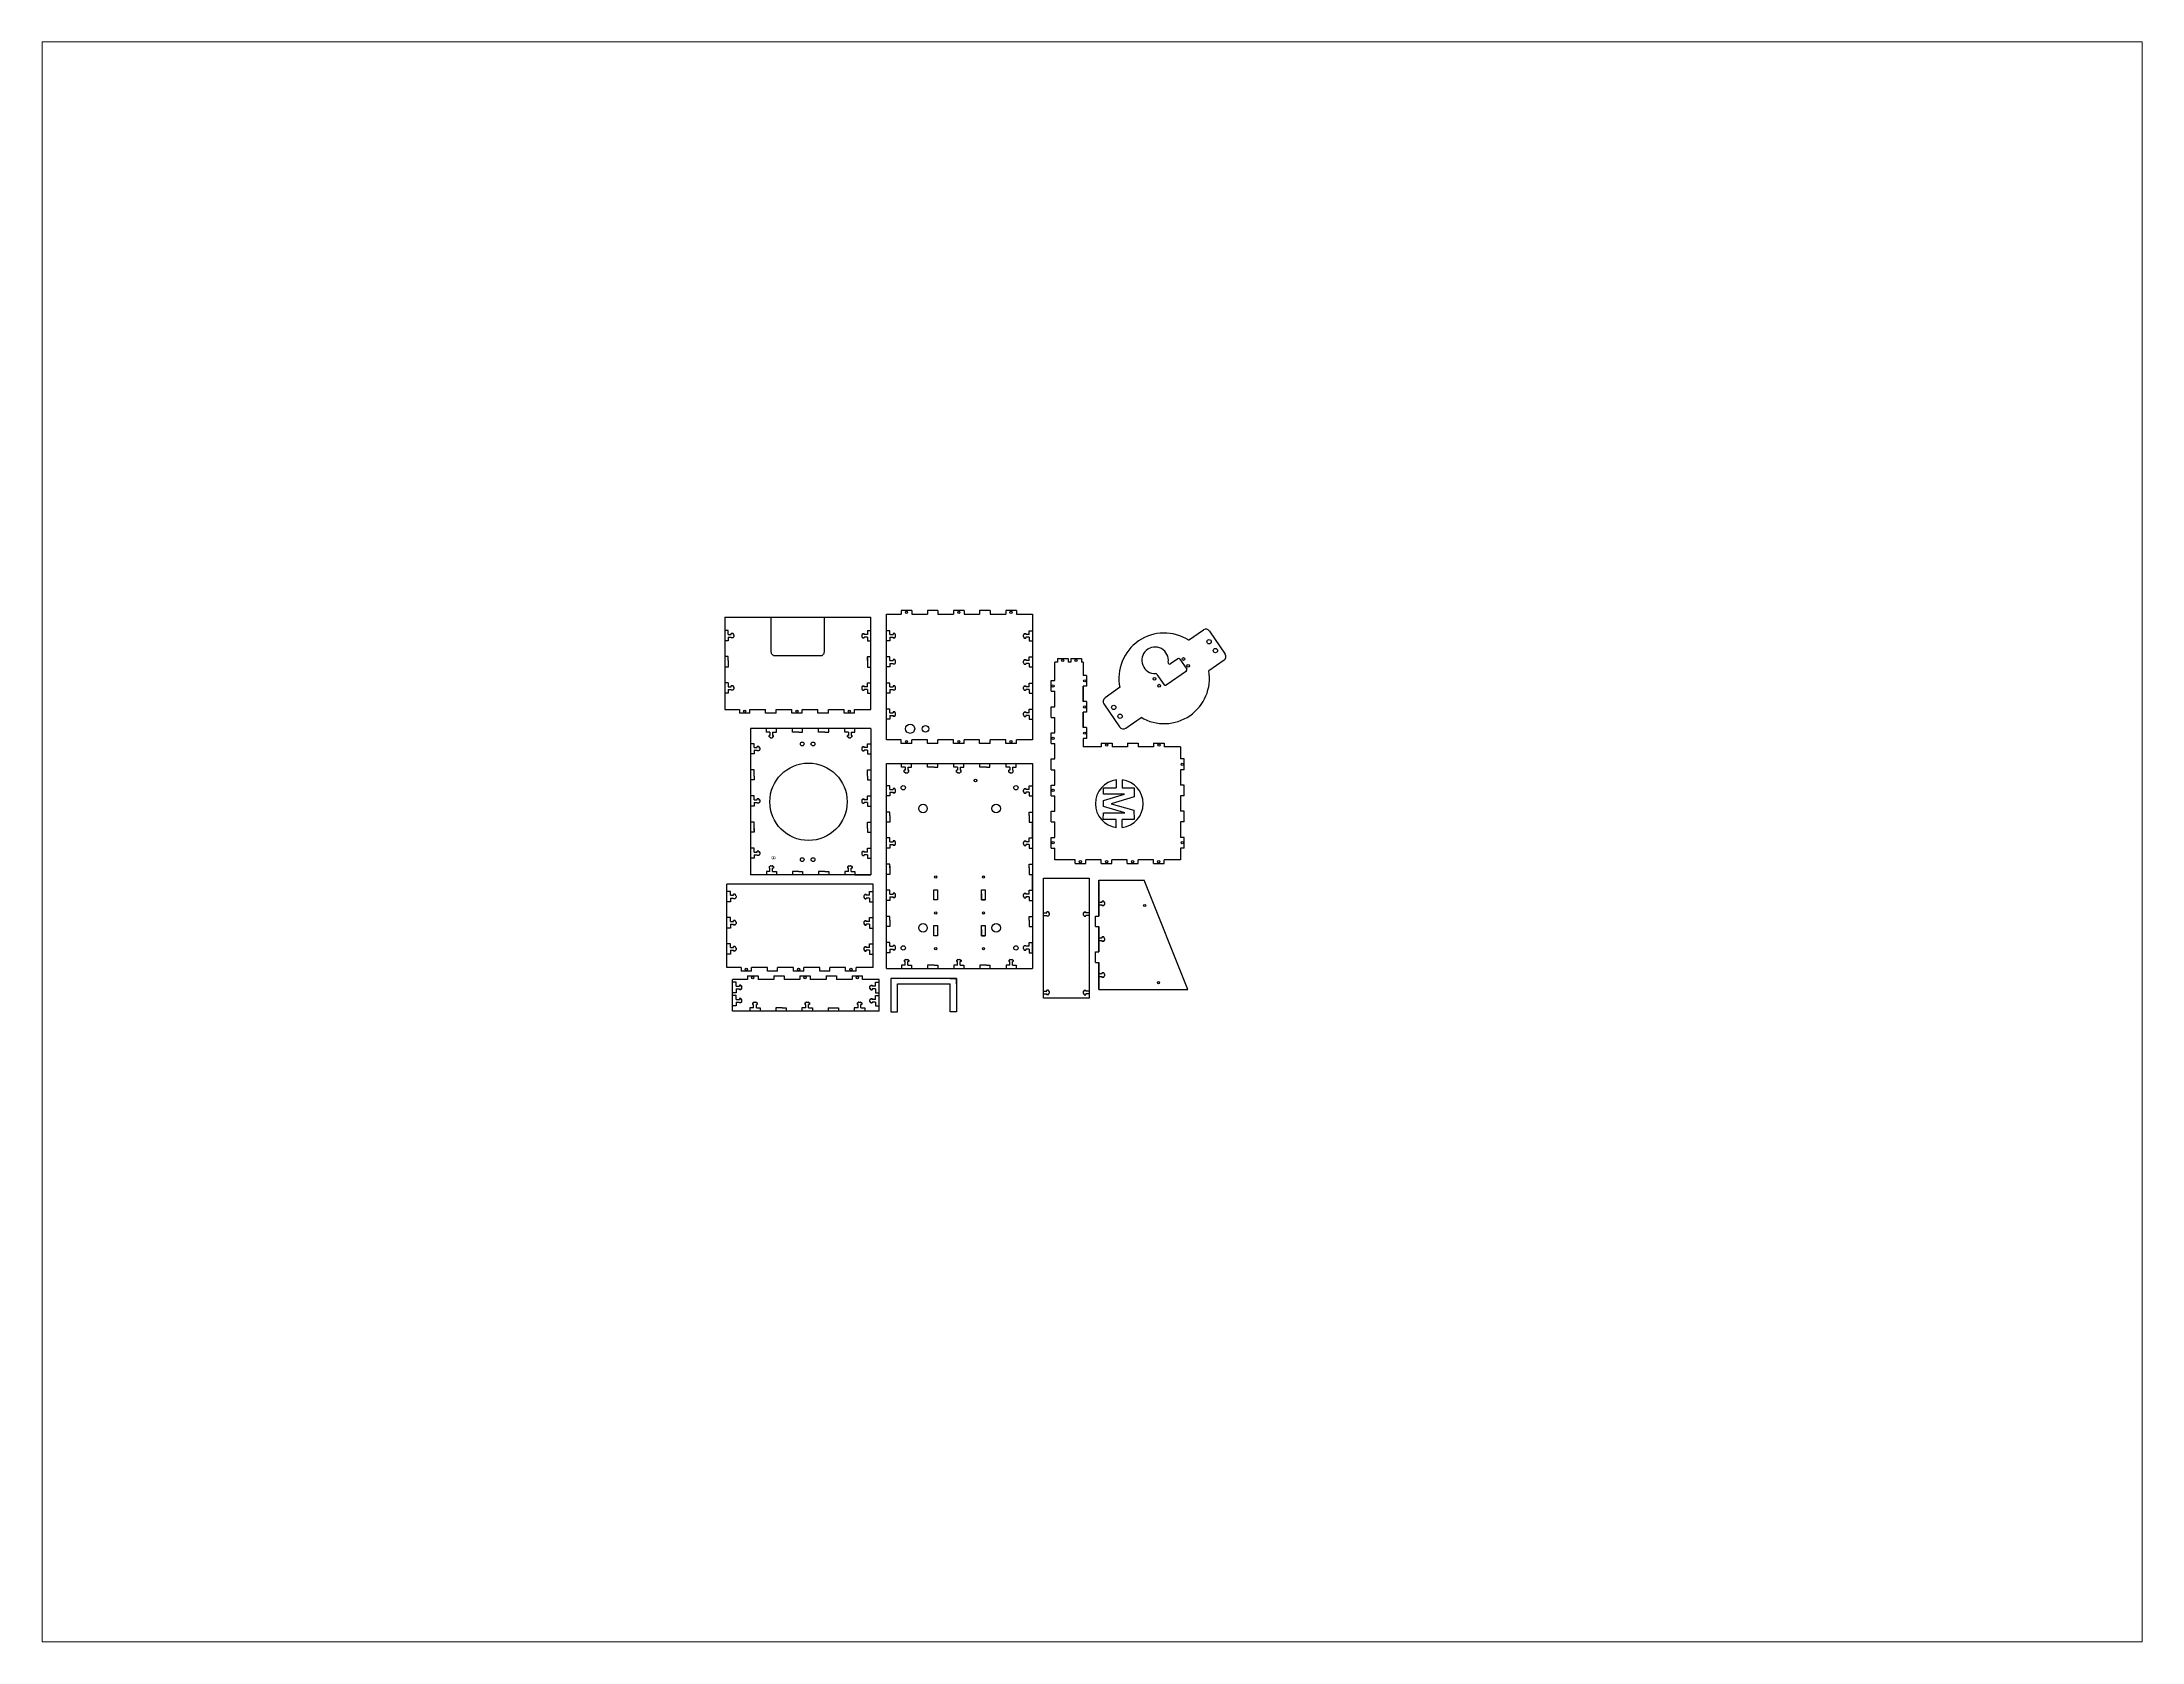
# Paper-space layout 'Layout1' of a CAD drawing. Header units: inches. Extents: x 1.05 to 9.45, y 0.8 to 7.2.
# The model-space entities are those that its viewports show. They can reach past a viewport. Long polylines and large blocks are cut down to what shows.
import ezdxf

# ---------------------------------------------------------------- set-up
doc = ezdxf.new("R2010")
doc.units = ezdxf.units.IN
doc.header["$MEASUREMENT"] = 0
doc.styles.get("Standard").update_dxf_attribs({"font": 'arial.ttf'})

msp = doc.modelspace()

# ---------------------------------------------------------------- linework, layer by layer
for p, q in [((1.59, 21.78), (1.59, 16.91)), ((1.59, 21.78), (9.3, 21.78)), ((1.77, 21.07), (1.59, 21.07)), ((1.77, 20.87), (1.77, 21.07)), ((9.12, 21.07), (9.12, 20.87)), ((9.12, 21.07), (9.3, 21.07)), ((9.3, 16.91), (9.3, 21.78)), ((10.3, 21.06), (10.12, 21.06)), ((10.3, 20.87), (10.3, 21.06)), ((11.46, 22.13), (10.9, 22.13)), ((10.9, 22.13), (10.9, 21.94)), ((11.46, 22.13), (11.46, 21.94)), ((12.84, 22.13), (12.28, 22.13)), ((12.28, 22.13), (12.28, 21.94)), ((12.84, 22.13), (12.84, 21.94)), ((14.22, 22.13), (13.66, 22.13)), ((13.66, 22.13), (13.66, 21.94)), ((14.22, 22.13), (14.22, 21.94)), ((15.6, 22.13), (15.03, 22.13)), ((15.03, 22.13), (15.03, 21.94)), ((15.6, 22.13), (15.6, 21.94)), ((16.98, 22.13), (16.41, 22.13)), ((16.41, 22.13), (16.41, 21.94)), ((16.98, 22.13), (16.98, 21.94)), ((17.65, 20.87), (17.65, 21.06)), ((17.65, 21.06), (17.83, 21.06)), ((26.06, 20.56), (26.84, 21.1)), ((1.77, 20.52), (1.59, 20.52)), ((1.77, 20.87), (1.94, 20.87)), ((1.77, 20.73), (1.94, 20.73)), ((1.77, 20.73), (1.77, 20.52)), ((1.94, 20.87), (1.94, 20.92)), ((2.03, 20.92), (1.94, 20.92)), ((1.94, 20.68), (1.94, 20.73)), ((2.03, 20.68), (1.94, 20.68)), ((2.03, 20.92), (2.03, 20.87)), ((2.03, 20.87), (2.05, 20.87)), ((2.03, 20.73), (2.05, 20.73)), ((2.03, 20.68), (2.03, 20.73)), ((2.07, 20.84), (2.07, 20.75)), ((8.82, 20.84), (8.82, 20.75)), ((8.86, 20.87), (8.84, 20.87)), ((8.86, 20.73), (8.84, 20.73)), ((8.86, 20.92), (8.86, 20.87)), ((8.86, 20.92), (8.94, 20.92)), ((8.86, 20.68), (8.86, 20.73)), ((8.86, 20.68), (8.94, 20.68)), ((8.94, 20.87), (8.94, 20.92)), ((9.12, 20.87), (8.94, 20.87)), ((9.12, 20.73), (8.94, 20.73)), ((8.94, 20.68), (8.94, 20.73)), ((9.12, 20.73), (9.12, 20.52)), ((9.12, 20.52), (9.3, 20.52)), ((10.3, 20.53), (10.12, 20.53)), ((10.3, 20.87), (10.48, 20.87)), ((10.3, 20.72), (10.48, 20.72)), ((10.3, 20.72), (10.3, 20.53)), ((10.48, 20.91), (10.48, 20.87)), ((10.56, 20.91), (10.48, 20.91)), ((10.48, 20.72), (10.48, 20.67)), ((10.56, 20.67), (10.48, 20.67)), ((10.56, 20.91), (10.56, 20.87)), ((10.56, 20.87), (10.58, 20.87)), ((10.56, 20.72), (10.58, 20.72)), ((10.56, 20.67), (10.56, 20.72)), ((10.6, 20.75), (10.6, 20.84)), ((17.35, 20.75), (17.35, 20.84)), ((17.39, 20.87), (17.37, 20.87)), ((17.39, 20.72), (17.37, 20.72)), ((17.39, 20.91), (17.48, 20.91)), ((17.39, 20.91), (17.39, 20.87)), ((17.39, 20.67), (17.39, 20.72)), ((17.39, 20.67), (17.48, 20.67)), ((17.48, 20.91), (17.48, 20.87)), ((17.65, 20.87), (17.48, 20.87)), ((17.65, 20.72), (17.48, 20.72)), ((17.48, 20.72), (17.48, 20.67)), ((17.65, 20.72), (17.65, 20.53)), ((17.65, 20.53), (17.83, 20.53)), ((27.16, 21.04), (27.99, 19.82)), ((1.77, 19.7), (1.59, 19.7)), ((1.77, 19.14), (1.59, 19.14)), ((1.77, 19.49), (1.77, 19.7)), ((1.77, 19.49), (1.77, 19.14)), ((9.12, 19.7), (9.12, 19.14)), ((9.12, 19.7), (9.3, 19.7)), ((9.12, 19.49), (9.12, 19.69)), ((9.12, 19.14), (9.3, 19.14)), ((10.3, 19.68), (10.12, 19.68)), ((10.3, 19.15), (10.12, 19.15)), ((10.3, 19.49), (10.3, 19.68)), ((10.3, 19.49), (10.48, 19.49)), ((10.3, 19.34), (10.48, 19.34)), ((10.3, 19.34), (10.3, 19.15)), ((10.48, 19.54), (10.48, 19.49)), ((10.56, 19.54), (10.48, 19.54)), ((10.48, 19.34), (10.48, 19.3)), ((10.56, 19.3), (10.48, 19.3)), ((10.56, 19.54), (10.56, 19.49)), ((10.56, 19.49), (10.58, 19.49)), ((10.56, 19.34), (10.58, 19.34)), ((10.56, 19.3), (10.56, 19.34)), ((10.6, 19.37), (10.6, 19.46)), ((17.35, 19.37), (17.35, 19.46)), ((17.39, 19.49), (17.37, 19.49)), ((17.39, 19.34), (17.37, 19.34)), ((17.39, 19.54), (17.48, 19.54)), ((17.39, 19.54), (17.39, 19.49)), ((17.39, 19.3), (17.39, 19.34)), ((17.39, 19.3), (17.48, 19.3)), ((17.48, 19.54), (17.48, 19.49)), ((17.65, 19.49), (17.48, 19.49)), ((17.65, 19.34), (17.48, 19.34)), ((17.48, 19.34), (17.48, 19.3)), ((17.65, 19.49), (17.65, 19.68)), ((17.65, 19.68), (17.83, 19.68)), ((17.65, 19.34), (17.65, 19.15)), ((17.65, 19.15), (17.83, 19.15)), ((19, 18.43), (19, 19.4)), ((19.14, 19.4), (19, 19.4)), ((19.14, 19.4), (19, 19.4)), ((19.14, 19.59), (19.14, 19.4)), ((19.14, 19.59), (19.7, 19.59)), ((19.7, 19.59), (19.7, 19.4)), ((19.84, 19.4), (19.7, 19.4)), ((19.84, 19.4), (19.7, 19.4)), ((19.84, 19.59), (19.84, 19.4)), ((19.84, 19.59), (20.4, 19.59)), ((20.4, 19.59), (20.4, 19.4)), ((20.49, 19.4), (20.4, 19.4)), ((20.49, 19.4), (20.4, 19.4)), ((20.49, 19.4), (20.49, 18.7)), ((25.94, 18.93), (24.87, 18.19)), ((25.49, 19.58), (25.11, 19.31)), ((25.6, 19.56), (25.96, 19.04)), ((27.94, 19.5), (27.13, 18.95)), ((1.77, 18.32), (1.59, 18.32)), ((1.77, 17.76), (1.59, 17.76)), ((1.77, 18.32), (1.77, 18.11)), ((1.77, 18.11), (1.94, 18.11)), ((1.77, 17.97), (1.94, 17.97)), ((1.77, 17.97), (1.77, 17.76)), ((1.94, 18.11), (1.94, 18.16)), ((2.03, 18.16), (1.94, 18.16)), ((1.94, 17.92), (1.94, 17.97)), ((2.03, 17.92), (1.94, 17.92)), ((2.03, 18.16), (2.03, 18.11)), ((2.03, 18.11), (2.05, 18.11)), ((2.03, 17.97), (2.05, 17.97)), ((2.03, 17.92), (2.03, 17.97)), ((2.07, 18.09), (2.07, 17.99)), ((8.82, 18.09), (8.82, 17.99)), ((8.86, 18.11), (8.84, 18.11)), ((8.86, 17.97), (8.84, 17.97)), ((8.86, 18.16), (8.86, 18.11)), ((8.86, 18.16), (8.94, 18.16)), ((8.86, 17.92), (8.86, 17.97)), ((8.86, 17.92), (8.94, 17.92)), ((8.94, 18.11), (8.94, 18.16)), ((9.12, 18.11), (8.94, 18.11)), ((9.12, 17.97), (8.94, 17.97)), ((8.94, 17.92), (8.94, 17.97)), ((9.12, 18.11), (9.12, 18.32)), ((9.12, 18.32), (9.3, 18.32)), ((9.12, 17.97), (9.12, 17.76)), ((9.12, 17.76), (9.3, 17.76)), ((10.3, 18.3), (10.12, 18.3)), ((10.3, 17.77), (10.12, 17.77)), ((10.3, 18.11), (10.3, 18.3)), ((10.3, 18.11), (10.48, 18.11)), ((10.3, 17.97), (10.48, 17.97)), ((10.3, 17.97), (10.3, 17.77)), ((10.48, 18.16), (10.48, 18.11)), ((10.56, 18.16), (10.48, 18.16)), ((10.48, 17.97), (10.48, 17.92)), ((10.56, 17.92), (10.48, 17.92)), ((10.56, 18.16), (10.56, 18.11)), ((10.56, 18.11), (10.58, 18.11)), ((10.56, 17.97), (10.58, 17.97)), ((10.56, 17.92), (10.56, 17.97)), ((10.6, 17.99), (10.6, 18.08)), ((17.35, 17.99), (17.35, 18.08)), ((17.39, 18.11), (17.37, 18.11)), ((17.39, 17.97), (17.37, 17.97)), ((17.39, 18.16), (17.48, 18.16)), ((17.39, 18.16), (17.39, 18.11)), ((17.39, 17.92), (17.39, 17.97)), ((17.39, 17.92), (17.48, 17.92)), ((17.48, 18.16), (17.48, 18.11)), ((17.65, 18.11), (17.48, 18.11)), ((17.65, 17.97), (17.48, 17.97)), ((17.48, 17.97), (17.48, 17.92)), ((17.65, 18.11), (17.65, 18.3)), ((17.65, 18.3), (17.83, 18.3)), ((17.65, 17.97), (17.65, 17.77)), ((17.65, 17.77), (17.83, 17.77)), ((18.81, 17.87), (18.81, 18.43)), ((18.81, 18.43), (19, 18.43)), ((18.81, 17.87), (19, 17.87)), ((19, 17.05), (19, 17.87)), ((20.68, 18.7), (20.49, 18.7)), ((20.49, 18.14), (20.49, 17.33)), ((20.49, 17.33), (20.49, 18.14)), ((20.68, 18.14), (20.49, 18.14)), ((20.68, 18.7), (20.68, 18.14)), ((22.42, 18.06), (21.65, 17.52)), ((24.38, 18.76), (24.76, 18.21)), ((1.59, 17.57), (1.59, 16.91)), ((1.59, 16.91), (2.37, 16.91)), ((2.37, 16.91), (2.37, 16.72)), ((2.92, 16.72), (2.37, 16.72)), ((2.92, 16.72), (2.37, 16.72)), ((2.92, 16.72), (2.92, 16.91)), ((3.75, 16.72), (3.75, 16.91)), ((4.3, 16.72), (3.75, 16.72)), ((4.3, 16.72), (4.3, 16.91)), ((5.13, 16.72), (5.13, 16.91)), ((5.68, 16.72), (5.13, 16.72)), ((5.68, 16.72), (5.68, 16.91)), ((6.51, 16.72), (6.51, 16.91)), ((7.06, 16.72), (6.51, 16.72)), ((7.06, 16.72), (7.06, 16.91)), ((7.89, 16.72), (7.89, 16.91)), ((8.44, 16.72), (7.89, 16.72)), ((8.44, 16.91), (9.3, 16.91)), ((8.44, 16.72), (8.44, 16.91)), ((10.3, 16.93), (10.12, 16.93)), ((10.3, 16.73), (10.3, 16.93)), ((10.3, 16.73), (10.48, 16.73)), ((10.48, 16.78), (10.48, 16.73)), ((10.56, 16.78), (10.48, 16.78)), ((10.56, 16.78), (10.56, 16.73)), ((10.56, 16.73), (10.58, 16.73)), ((10.6, 16.61), (10.6, 16.71)), ((17.35, 16.61), (17.35, 16.71)), ((17.39, 16.73), (17.37, 16.73)), ((17.39, 16.78), (17.48, 16.78)), ((17.39, 16.78), (17.39, 16.73)), ((17.48, 16.78), (17.48, 16.73)), ((17.65, 16.73), (17.48, 16.73)), ((17.65, 16.73), (17.65, 16.93)), ((17.65, 16.93), (17.83, 16.93)), ((18.81, 16.49), (18.81, 17.05)), ((18.81, 17.05), (19, 17.05)), ((20.68, 17.33), (20.49, 17.33)), ((20.49, 16.76), (20.49, 15.95)), ((20.49, 15.95), (20.49, 16.76)), ((20.68, 16.76), (20.49, 16.76)), ((20.68, 17.33), (20.68, 16.76)), ((21.59, 17.2), (22.42, 15.99)), ((2.96, 15.9), (2.96, 14.35)), ((9.3, 15.9), (2.96, 15.9)), ((3.79, 15.71), (3.79, 15.9)), ((3.98, 15.71), (3.79, 15.71)), ((3.98, 15.54), (3.93, 15.54)), ((3.93, 15.46), (3.93, 15.54)), ((3.98, 15.71), (3.98, 15.54)), ((4.12, 15.71), (4.12, 15.54)), ((4.12, 15.71), (4.32, 15.71)), ((4.17, 15.54), (4.12, 15.54)), ((4.17, 15.46), (4.17, 15.54)), ((4.32, 15.71), (4.32, 15.9)), ((5.16, 15.71), (5.16, 15.9)), ((5.5, 15.71), (5.16, 15.71)), ((5.5, 15.71), (5.7, 15.71)), ((5.7, 15.71), (5.7, 15.9)), ((6.54, 15.71), (6.54, 15.9)), ((6.88, 15.71), (6.54, 15.71)), ((6.88, 15.71), (7.08, 15.71)), ((7.08, 15.71), (7.08, 15.9)), ((7.92, 15.71), (7.92, 15.9)), ((8.12, 15.71), (7.92, 15.71)), ((8.12, 15.54), (8.07, 15.54)), ((8.07, 15.46), (8.07, 15.54)), ((8.12, 15.71), (8.12, 15.54)), ((8.26, 15.71), (8.26, 15.54)), ((8.26, 15.71), (8.46, 15.71)), ((8.31, 15.54), (8.26, 15.54)), ((8.31, 15.46), (8.31, 15.54)), ((8.46, 15.71), (8.46, 15.9)), ((9.3, 15.9), (9.3, 8.18)), ((10.3, 16.39), (10.12, 16.39)), ((10.3, 16.59), (10.48, 16.59)), ((10.3, 16.59), (10.3, 16.39)), ((10.48, 16.59), (10.48, 16.54)), ((10.56, 16.54), (10.48, 16.54)), ((10.56, 16.59), (10.58, 16.59)), ((10.56, 16.54), (10.56, 16.59)), ((17.39, 16.59), (17.37, 16.59)), ((17.39, 16.54), (17.39, 16.59)), ((17.39, 16.54), (17.48, 16.54)), ((17.65, 16.59), (17.48, 16.59)), ((17.48, 16.59), (17.48, 16.54)), ((17.65, 16.59), (17.65, 16.39)), ((17.65, 16.39), (17.83, 16.39)), ((18.81, 16.49), (19, 16.49)), ((18.81, 15.11), (18.81, 15.68)), ((18.81, 15.68), (19, 15.68)), ((19, 15.68), (19, 16.49)), ((20.68, 15.95), (20.49, 15.95)), ((20.68, 15.95), (20.68, 15.38)), ((22.74, 15.93), (23.55, 16.49)), ((3.14, 15.1), (2.96, 15.1)), ((3.14, 15.1), (2.96, 15.1)), ((3.14, 14.57), (2.96, 14.57)), ((3.14, 14.57), (2.96, 14.57)), ((3.14, 14.91), (3.14, 15.1)), ((3.14, 14.91), (3.31, 14.91)), ((3.14, 14.77), (3.31, 14.77)), ((3.14, 14.77), (3.14, 14.57)), ((3.31, 14.91), (3.31, 14.96)), ((3.4, 14.96), (3.31, 14.96)), ((3.31, 14.72), (3.31, 14.77)), ((3.4, 14.72), (3.31, 14.72)), ((3.4, 14.96), (3.4, 14.91)), ((3.4, 14.91), (3.42, 14.91)), ((3.4, 14.77), (3.42, 14.77)), ((3.4, 14.72), (3.4, 14.77)), ((3.44, 14.88), (3.44, 14.79)), ((3.93, 15.46), (3.98, 15.46)), ((3.98, 15.46), (3.98, 15.44)), ((4.01, 15.41), (4.1, 15.41)), ((4.12, 15.46), (4.12, 15.44)), ((4.17, 15.46), (4.12, 15.46)), ((8.07, 15.46), (8.12, 15.46)), ((8.12, 15.46), (8.12, 15.44)), ((8.14, 15.41), (8.23, 15.41)), ((8.26, 15.46), (8.26, 15.44)), ((8.31, 15.46), (8.26, 15.46)), ((8.82, 14.88), (8.82, 14.79)), ((8.86, 14.91), (8.84, 14.91)), ((8.86, 14.77), (8.84, 14.77)), ((8.86, 14.96), (8.86, 14.91)), ((8.86, 14.96), (8.94, 14.96)), ((8.86, 14.72), (8.86, 14.77)), ((8.86, 14.72), (8.94, 14.72)), ((8.94, 14.91), (8.94, 14.96)), ((9.12, 14.91), (8.94, 14.91)), ((9.12, 14.77), (8.94, 14.77)), ((8.94, 14.72), (8.94, 14.77)), ((9.12, 14.91), (9.12, 15.1)), ((9.12, 15.1), (9.3, 15.1)), ((9.12, 15.1), (9.3, 15.1)), ((9.12, 14.77), (9.12, 14.57)), ((9.12, 14.57), (9.3, 14.57)), ((9.12, 14.57), (9.3, 14.57)), ((10.9, 15.12), (10.9, 15.31)), ((11.46, 15.12), (10.9, 15.12)), ((11.46, 15.12), (11.46, 15.31)), ((12.28, 15.12), (12.28, 15.31)), ((12.84, 15.12), (12.28, 15.12)), ((12.84, 15.12), (12.84, 15.31)), ((13.66, 15.12), (13.66, 15.31)), ((14.22, 15.12), (13.66, 15.12)), ((14.22, 15.12), (14.22, 15.31)), ((15.03, 15.12), (15.03, 15.31)), ((15.6, 15.12), (15.03, 15.12)), ((15.6, 15.12), (15.6, 15.31)), ((16.41, 15.12), (16.41, 15.31)), ((16.98, 15.12), (16.41, 15.12)), ((16.98, 15.12), (16.98, 15.31)), ((18.81, 15.11), (19, 15.11)), ((19, 14.3), (19, 15.11)), ((20.49, 15.38), (20.49, 14.94)), ((20.68, 15.38), (20.49, 15.38)), ((21.45, 14.94), (20.49, 14.94)), ((21.45, 15.13), (21.45, 14.94)), ((21.45, 15.13), (22.02, 15.13)), ((22.02, 15.13), (22.02, 14.94)), ((22.83, 14.94), (22.02, 14.94)), ((22.83, 15.13), (22.83, 14.94)), ((22.83, 15.13), (23.4, 15.13)), ((23.4, 15.13), (23.4, 14.94)), ((24.21, 14.94), (23.4, 14.94)), ((24.21, 15.13), (24.21, 14.94)), ((24.21, 15.13), (24.77, 15.13)), ((24.77, 15.13), (24.77, 14.94)), ((25.63, 14.94), (24.77, 14.94)), ((25.63, 14.94), (25.63, 14.3)), ((2.96, 14.35), (2.96, 13.68)), ((3.14, 13.73), (2.96, 13.73)), ((2.96, 13.68), (2.96, 8.18)), ((3.14, 13.39), (3.14, 13.73)), ((3.14, 13.39), (3.14, 13.19)), ((9.12, 13.39), (9.12, 13.73)), ((9.12, 13.73), (9.3, 13.73)), ((9.12, 13.39), (9.12, 13.19)), ((10.12, 3.25), (10.12, 14.05)), ((10.12, 14.05), (17.83, 14.05)), ((10.91, 13.87), (10.91, 14.05)), ((11.11, 13.87), (10.91, 13.87)), ((11.11, 13.7), (11.06, 13.7)), ((11.06, 13.61), (11.06, 13.7)), ((11.06, 13.61), (11.11, 13.61)), ((11.11, 13.87), (11.11, 13.7)), ((11.11, 13.61), (11.11, 13.59)), ((11.13, 13.57), (11.23, 13.57)), ((11.25, 13.87), (11.25, 13.7)), ((11.25, 13.87), (11.45, 13.87)), ((11.3, 13.7), (11.25, 13.7)), ((11.25, 13.61), (11.25, 13.59)), ((11.3, 13.61), (11.25, 13.61)), ((11.3, 13.61), (11.3, 13.7)), ((11.45, 13.87), (11.45, 14.05)), ((12.29, 13.87), (12.29, 14.05)), ((12.63, 13.87), (12.29, 13.87)), ((12.63, 13.87), (12.83, 13.87)), ((12.83, 13.87), (12.83, 14.05)), ((13.67, 13.87), (13.67, 14.05)), ((13.67, 14.05), (14.2, 14.05)), ((13.87, 13.87), (13.67, 13.87)), ((13.87, 13.7), (13.82, 13.7)), ((13.82, 13.61), (13.82, 13.7)), ((13.82, 13.61), (13.87, 13.61)), ((13.87, 13.87), (13.87, 13.7)), ((13.87, 13.61), (13.87, 13.59)), ((13.89, 13.57), (13.98, 13.57)), ((14.01, 13.87), (14.01, 13.7)), ((14.01, 13.87), (14.2, 13.87)), ((14.06, 13.7), (14.01, 13.7)), ((14.01, 13.61), (14.01, 13.59)), ((14.06, 13.61), (14.01, 13.61)), ((14.06, 13.61), (14.06, 13.7)), ((14.2, 13.87), (14.2, 14.05)), ((15.05, 13.87), (15.05, 14.05)), ((15.39, 13.87), (15.05, 13.87)), ((15.39, 13.87), (15.58, 13.87)), ((15.58, 13.87), (15.58, 14.05)), ((16.43, 13.87), (16.43, 14.05)), ((16.62, 13.87), (16.43, 13.87)), ((16.62, 13.7), (16.57, 13.7)), ((16.57, 13.61), (16.57, 13.7)), ((16.57, 13.61), (16.62, 13.61)), ((16.62, 13.87), (16.62, 13.7)), ((16.62, 13.61), (16.62, 13.59)), ((16.65, 13.57), (16.74, 13.57)), ((16.77, 13.87), (16.77, 13.7)), ((16.77, 13.87), (16.96, 13.87)), ((16.81, 13.7), (16.77, 13.7)), ((16.77, 13.61), (16.77, 13.59)), ((16.81, 13.61), (16.77, 13.61)), ((16.81, 13.61), (16.81, 13.7)), ((16.96, 13.87), (16.96, 14.05)), ((17.83, 14.05), (17.83, 3.25)), ((18.81, 13.73), (18.81, 14.3)), ((18.81, 14.3), (19, 14.3)), ((18.81, 13.73), (19, 13.73)), ((19, 12.92), (19, 13.73)), ((25.82, 14.3), (25.63, 14.3)), ((25.63, 13.73), (25.63, 12.92)), ((25.82, 13.73), (25.63, 13.73)), ((25.82, 13.73), (25.82, 14.3)), ((3.14, 13.19), (2.96, 13.19)), ((3.14, 12.35), (2.96, 12.35)), ((3.14, 12.15), (3.14, 12.35)), ((3.31, 12.15), (3.31, 12.2)), ((3.4, 12.2), (3.31, 12.2)), ((3.4, 12.2), (3.4, 12.15)), ((8.86, 12.2), (8.86, 12.15)), ((8.86, 12.2), (8.94, 12.2)), ((8.94, 12.15), (8.94, 12.2)), ((9.12, 13.19), (9.3, 13.19)), ((9.12, 12.15), (9.12, 12.35)), ((9.12, 12.35), (9.3, 12.35)), ((10.3, 12.88), (10.12, 12.88)), ((10.3, 12.35), (10.12, 12.35)), ((10.3, 12.69), (10.3, 12.88)), ((10.3, 12.69), (10.48, 12.69)), ((10.3, 12.54), (10.48, 12.54)), ((10.3, 12.54), (10.3, 12.35)), ((10.48, 12.74), (10.48, 12.69)), ((10.56, 12.74), (10.48, 12.74)), ((10.48, 12.54), (10.48, 12.5)), ((10.56, 12.5), (10.48, 12.5)), ((10.56, 12.74), (10.56, 12.69)), ((10.56, 12.69), (10.58, 12.69)), ((10.56, 12.54), (10.58, 12.54)), ((10.56, 12.5), (10.56, 12.54)), ((10.6, 12.57), (10.6, 12.66)), ((17.35, 12.57), (17.35, 12.66)), ((17.39, 12.69), (17.37, 12.69)), ((17.39, 12.54), (17.37, 12.54)), ((17.39, 12.74), (17.48, 12.74)), ((17.39, 12.74), (17.39, 12.69)), ((17.39, 12.5), (17.39, 12.54)), ((17.39, 12.5), (17.48, 12.5)), ((17.48, 12.74), (17.48, 12.69)), ((17.65, 12.69), (17.48, 12.69)), ((17.65, 12.54), (17.48, 12.54)), ((17.48, 12.54), (17.48, 12.5)), ((17.65, 12.69), (17.65, 12.88)), ((17.65, 12.88), (17.83, 12.88)), ((17.65, 12.54), (17.65, 12.35)), ((17.65, 12.35), (17.83, 12.35)), ((18.81, 12.35), (18.81, 12.92)), ((18.81, 12.92), (19, 12.92)), ((18.81, 12.35), (19, 12.35)), ((19, 11.54), (19, 12.35)), ((21.56, 12.45), (21.56, 12.77)), ((21.56, 12.77), (22.24, 12.77)), ((21.56, 12.11), (22.68, 12.45)), ((22.68, 12.45), (21.56, 12.45)), ((23.18, 12.3), (21.98, 11.94)), ((22.24, 13.2), (22.24, 12.77)), ((22.55, 13.2), (22.55, 12.77)), ((22.55, 12.77), (23.18, 12.77)), ((23.18, 12.77), (23.18, 12.3)), ((25.82, 12.92), (25.63, 12.92)), ((25.63, 12.35), (25.63, 11.54)), ((25.82, 12.35), (25.63, 12.35)), ((25.82, 12.35), (25.82, 12.92)), ((3.14, 11.81), (2.96, 11.81)), ((3.14, 12.15), (3.31, 12.15)), ((3.14, 12.01), (3.31, 12.01)), ((3.14, 12.01), (3.14, 11.81)), ((3.31, 11.96), (3.31, 12.01)), ((3.4, 11.96), (3.31, 11.96)), ((3.4, 12.15), (3.42, 12.15)), ((3.4, 12.01), (3.42, 12.01)), ((3.4, 11.96), (3.4, 12.01)), ((3.44, 12.13), (3.44, 12.03)), ((8.82, 12.13), (8.82, 12.03)), ((8.86, 12.15), (8.84, 12.15)), ((8.86, 12.01), (8.84, 12.01)), ((8.86, 11.96), (8.86, 12.01)), ((8.86, 11.96), (8.94, 11.96)), ((9.12, 12.15), (8.94, 12.15)), ((9.12, 12.01), (8.94, 12.01)), ((8.94, 11.96), (8.94, 12.01)), ((9.12, 12.01), (9.12, 11.81)), ((9.12, 11.81), (9.3, 11.81)), ((10.3, 11.5), (10.12, 11.5)), ((10.3, 11.31), (10.3, 11.5)), ((10.3, 11.31), (10.3, 10.97)), ((17.65, 11.31), (17.65, 11.5)), ((17.65, 11.5), (17.83, 11.5)), ((17.65, 11.31), (17.65, 10.97)), ((18.81, 10.98), (18.81, 11.54)), ((18.81, 11.54), (19, 11.54)), ((21.55, 11.11), (21.56, 11.46)), ((22.24, 11.11), (21.55, 11.11)), ((21.56, 11.79), (21.56, 12.11)), ((22.69, 11.46), (21.56, 11.79)), ((21.56, 11.46), (22.69, 11.46)), ((21.98, 11.94), (23.17, 11.6)), ((22.24, 10.69), (22.24, 11.11)), ((23.18, 11.11), (22.55, 11.11)), ((22.55, 10.69), (22.55, 11.11)), ((23.17, 11.6), (23.18, 11.11)), ((25.82, 11.54), (25.63, 11.54)), ((25.82, 10.98), (25.82, 11.54)), ((3.14, 10.97), (2.96, 10.97)), ((3.14, 10.43), (2.96, 10.43)), ((3.14, 10.53), (3.14, 10.97)), ((3.14, 10.63), (3.14, 10.43)), ((9.12, 10.63), (9.12, 10.97)), ((9.12, 10.97), (9.3, 10.97)), ((9.12, 10.63), (9.12, 10.43)), ((9.12, 10.43), (9.3, 10.43)), ((10.3, 10.97), (10.12, 10.97)), ((10.3, 10.13), (10.12, 10.13)), ((10.3, 9.93), (10.3, 10.13)), ((10.48, 9.98), (10.48, 9.93)), ((10.56, 9.98), (10.48, 9.98)), ((10.56, 9.98), (10.56, 9.93)), ((17.39, 9.98), (17.48, 9.98)), ((17.39, 9.98), (17.39, 9.93)), ((17.48, 9.98), (17.48, 9.93)), ((17.65, 10.97), (17.83, 10.97)), ((17.65, 9.93), (17.65, 10.13)), ((17.65, 10.13), (17.83, 10.13)), ((17.83, 10.13), (17.83, 10.97)), ((18.81, 10.98), (19, 10.98)), ((18.81, 9.6), (18.81, 10.16)), ((18.81, 10.16), (19, 10.16)), ((19, 10.16), (19, 10.98)), ((25.63, 10.98), (25.63, 10.16)), ((25.82, 10.98), (25.63, 10.98)), ((25.82, 10.16), (25.63, 10.16)), ((25.82, 9.6), (25.82, 10.16)), ((3.14, 9.59), (2.96, 9.59)), ((3.14, 9.06), (2.96, 9.06)), ((3.14, 9.39), (3.14, 9.59)), ((3.14, 9.39), (3.31, 9.39)), ((3.14, 9.25), (3.31, 9.25)), ((3.14, 9.25), (3.14, 9.06)), ((3.31, 9.39), (3.31, 9.44)), ((3.4, 9.44), (3.31, 9.44)), ((3.31, 9.2), (3.31, 9.25)), ((3.4, 9.2), (3.31, 9.2)), ((3.4, 9.44), (3.4, 9.39)), ((3.4, 9.39), (3.42, 9.39)), ((3.4, 9.25), (3.42, 9.25)), ((3.4, 9.2), (3.4, 9.25)), ((3.44, 9.37), (3.44, 9.28)), ((8.82, 9.37), (8.82, 9.28)), ((8.86, 9.39), (8.84, 9.39)), ((8.86, 9.25), (8.84, 9.25)), ((8.86, 9.44), (8.86, 9.39)), ((8.86, 9.44), (8.94, 9.44)), ((8.86, 9.2), (8.86, 9.25)), ((8.86, 9.2), (8.94, 9.2)), ((8.94, 9.39), (8.94, 9.44)), ((9.12, 9.39), (8.94, 9.39)), ((9.12, 9.25), (8.94, 9.25)), ((8.94, 9.2), (8.94, 9.25)), ((9.12, 9.39), (9.12, 9.59)), ((9.12, 9.59), (9.3, 9.59)), ((9.12, 9.25), (9.12, 9.06)), ((9.12, 9.06), (9.3, 9.06)), ((10.3, 9.59), (10.12, 9.59)), ((10.3, 9.93), (10.48, 9.93)), ((10.3, 9.79), (10.48, 9.79)), ((10.3, 9.79), (10.3, 9.59)), ((10.48, 9.79), (10.48, 9.74)), ((10.56, 9.74), (10.48, 9.74)), ((10.56, 9.93), (10.58, 9.93)), ((10.56, 9.79), (10.58, 9.79)), ((10.56, 9.74), (10.56, 9.79)), ((10.6, 9.81), (10.6, 9.9)), ((17.35, 9.81), (17.35, 9.9)), ((17.39, 9.93), (17.37, 9.93)), ((17.39, 9.79), (17.37, 9.79)), ((17.39, 9.74), (17.39, 9.79)), ((17.39, 9.74), (17.48, 9.74)), ((17.65, 9.93), (17.48, 9.93)), ((17.65, 9.79), (17.48, 9.79)), ((17.48, 9.79), (17.48, 9.74)), ((17.65, 9.79), (17.65, 9.59)), ((17.65, 9.59), (17.83, 9.59)), ((18.81, 9.6), (19, 9.6)), ((19, 8.97), (19, 9.6)), ((20.07, 8.97), (19, 8.97)), ((20.07, 8.78), (20.07, 8.97)), ((21.44, 8.97), (20.63, 8.97)), ((20.63, 8.78), (20.63, 8.97)), ((21.44, 8.78), (21.44, 8.97)), ((22.82, 8.97), (22.01, 8.97)), ((22.01, 8.78), (22.01, 8.97)), ((22.82, 8.78), (22.82, 8.97)), ((24.2, 8.97), (23.39, 8.97)), ((23.39, 8.78), (23.39, 8.97)), ((24.2, 8.78), (24.2, 8.97)), ((25.63, 8.97), (24.77, 8.97)), ((24.77, 8.78), (24.77, 8.97)), ((25.63, 9.6), (25.63, 8.97)), ((25.82, 9.6), (25.63, 9.6)), ((9.3, 8.18), (2.96, 8.18)), ((3.98, 8.37), (3.79, 8.37)), ((3.79, 8.37), (3.79, 8.18)), ((3.93, 8.63), (3.98, 8.63)), ((3.93, 8.63), (3.93, 8.54)), ((3.98, 8.54), (3.93, 8.54)), ((3.98, 8.63), (3.98, 8.64)), ((3.98, 8.37), (3.98, 8.54)), ((4.01, 8.67), (4.1, 8.67)), ((4.12, 8.63), (4.12, 8.64)), ((4.17, 8.63), (4.12, 8.63)), ((4.12, 8.37), (4.12, 8.54)), ((4.17, 8.54), (4.12, 8.54)), ((4.12, 8.37), (4.32, 8.37)), ((4.17, 8.63), (4.17, 8.54)), ((4.32, 8.37), (4.32, 8.18)), ((5.5, 8.37), (5.16, 8.37)), ((5.16, 8.37), (5.16, 8.18)), ((5.5, 8.37), (5.7, 8.37)), ((5.7, 8.37), (5.7, 8.18)), ((6.88, 8.37), (6.54, 8.37)), ((6.54, 8.37), (6.54, 8.18)), ((6.88, 8.37), (7.08, 8.37)), ((7.08, 8.37), (7.08, 8.18)), ((8.12, 8.37), (7.92, 8.37)), ((7.92, 8.37), (7.92, 8.18)), ((8.07, 8.63), (8.12, 8.63)), ((8.07, 8.63), (8.07, 8.54)), ((8.12, 8.54), (8.07, 8.54)), ((8.12, 8.63), (8.12, 8.64)), ((8.12, 8.37), (8.12, 8.54)), ((8.14, 8.67), (8.23, 8.67)), ((8.26, 8.63), (8.26, 8.64)), ((8.31, 8.63), (8.26, 8.63)), ((8.26, 8.37), (8.26, 8.54)), ((8.31, 8.54), (8.26, 8.54)), ((8.26, 8.37), (8.46, 8.37)), ((8.31, 8.63), (8.31, 8.54)), ((8.46, 8.37), (8.46, 8.18)), ((8.46, 8.18), (9.3, 8.18)), ((10.3, 8.75), (10.12, 8.75)), ((10.3, 8.21), (10.12, 8.21)), ((10.3, 8.55), (10.3, 8.75)), ((10.3, 8.65), (10.3, 8.21)), ((17.65, 8.55), (17.65, 8.75)), ((17.65, 8.75), (17.83, 8.75)), ((17.65, 8.55), (17.65, 8.21)), ((17.65, 8.21), (17.83, 8.21)), ((17.83, 7.37), (17.83, 8.21)), ((20.07, 8.78), (20.63, 8.78)), ((21.33, 7.91, 10.29), (23.72, 7.91, 10.29)), ((21.33, 7.84, 5.33), (21.33, 6.01, 5.33)), ((21.44, 8.78), (22.01, 8.78)), ((22.82, 8.78), (23.39, 8.78)), ((24.2, 8.78), (24.77, 8.78)), ((1.7, 3.3), (1.7, 7.69)), ((9.42, 7.69), (1.7, 7.69)), ((1.89, 7.31), (1.7, 7.31)), ((1.89, 6.76), (1.7, 6.76)), ((1.89, 7.11), (1.89, 7.31)), ((1.89, 7.11), (2.06, 7.11)), ((1.89, 6.96), (2.06, 6.96)), ((1.89, 6.96), (1.89, 6.76)), ((2.06, 7.11), (2.06, 7.16)), ((2.15, 7.16), (2.06, 7.16)), ((2.06, 6.92), (2.06, 6.96)), ((2.15, 6.92), (2.06, 6.92)), ((2.15, 7.16), (2.15, 7.11)), ((2.15, 7.11), (2.16, 7.11)), ((2.15, 6.96), (2.16, 6.96)), ((2.15, 6.92), (2.15, 6.96)), ((2.19, 7.08), (2.19, 6.99)), ((8.93, 7.08), (8.93, 6.99)), ((8.98, 7.11), (8.96, 7.11)), ((8.98, 6.96), (8.96, 6.96)), ((8.98, 7.16), (8.98, 7.11)), ((8.98, 7.16), (9.06, 7.16)), ((8.98, 6.92), (8.98, 6.96)), ((8.98, 6.92), (9.06, 6.92)), ((9.06, 7.11), (9.06, 7.16)), ((9.23, 7.11), (9.06, 7.11)), ((9.23, 6.96), (9.06, 6.96)), ((9.06, 6.92), (9.06, 6.96)), ((9.23, 7.11), (9.23, 7.31)), ((9.23, 7.31), (9.42, 7.31)), ((9.23, 6.96), (9.23, 6.76)), ((9.23, 6.76), (9.42, 6.76)), ((9.42, 3.3), (9.42, 7.69)), ((10.3, 7.37), (10.12, 7.37)), ((10.3, 6.83), (10.12, 6.83)), ((10.3, 7.17), (10.3, 7.37)), ((10.3, 7.17), (10.48, 7.17)), ((10.3, 7.03), (10.48, 7.03)), ((10.3, 7.03), (10.3, 6.83)), ((10.48, 7.22), (10.48, 7.17)), ((10.56, 7.22), (10.48, 7.22)), ((10.48, 7.03), (10.48, 6.98)), ((10.56, 6.98), (10.48, 6.98)), ((10.56, 7.22), (10.56, 7.17)), ((10.56, 7.17), (10.58, 7.17)), ((10.56, 7.03), (10.58, 7.03)), ((10.56, 6.98), (10.56, 7.03)), ((10.6, 7.05), (10.6, 7.15)), ((15.14, 7.2), (15.14, 7.39)), ((15.14, 7.39), (15.33, 7.39)), ((15.14, 7.2), (15.14, 6.86)), ((15.14, 6.86), (15.33, 6.86)), ((15.33, 7.39), (15.33, 6.86)), ((17.35, 7.05), (17.35, 7.15)), ((17.39, 7.17), (17.37, 7.17)), ((17.39, 7.03), (17.37, 7.03)), ((17.39, 7.22), (17.48, 7.22)), ((17.39, 7.22), (17.39, 7.17)), ((17.39, 6.98), (17.39, 7.03)), ((17.39, 6.98), (17.48, 6.98)), ((17.48, 7.22), (17.48, 7.17)), ((17.65, 7.17), (17.48, 7.17)), ((17.65, 7.03), (17.48, 7.03)), ((17.48, 7.03), (17.48, 6.98)), ((17.65, 7.17), (17.65, 7.37)), ((17.65, 7.37), (17.83, 7.37)), ((17.65, 7.03), (17.65, 6.83)), ((17.65, 6.83), (17.83, 6.83)), ((21.33, 6.4, 5.15), (21.33, 6.94, 5.15)), ((21.33, 6.74, 5.15), (21.5, 6.74, 5.15)), ((21.5, 6.74, 5.15), (21.5, 6.79, 5.15)), ((21.58, 6.79, 5.15), (21.5, 6.79, 5.15)), ((21.58, 6.79, 5.15), (21.58, 6.74, 5.15)), ((21.58, 6.74, 5.15), (21.6, 6.74, 5.15)), ((21.63, 6.72, 5.15), (21.63, 6.63, 5.15)), ((1.89, 5.93), (1.7, 5.93)), ((1.89, 5.73), (1.89, 5.93)), ((1.89, 5.73), (2.06, 5.73)), ((1.89, 5.59), (2.06, 5.59)), ((1.89, 5.59), (1.89, 5.38)), ((2.06, 5.73), (2.06, 5.78)), ((2.15, 5.78), (2.06, 5.78)), ((2.06, 5.54), (2.06, 5.59)), ((2.15, 5.78), (2.15, 5.73)), ((2.15, 5.73), (2.16, 5.73)), ((2.15, 5.59), (2.16, 5.59)), ((2.15, 5.54), (2.15, 5.59)), ((2.19, 5.7), (2.19, 5.61)), ((8.93, 5.7), (8.93, 5.61)), ((8.98, 5.73), (8.96, 5.73)), ((8.98, 5.59), (8.96, 5.59)), ((8.98, 5.78), (8.98, 5.73)), ((8.98, 5.78), (9.06, 5.78)), ((8.98, 5.54), (8.98, 5.59)), ((9.06, 5.73), (9.06, 5.78)), ((9.23, 5.73), (9.06, 5.73)), ((9.23, 5.59), (9.06, 5.59)), ((9.06, 5.54), (9.06, 5.59)), ((9.23, 5.73), (9.23, 5.93)), ((9.23, 5.93), (9.42, 5.93)), ((9.23, 5.59), (9.23, 5.38)), ((10.3, 5.99), (10.12, 5.99)), ((10.3, 5.79), (10.3, 5.99)), ((10.3, 5.79), (10.3, 5.46)), ((17.65, 5.79), (17.65, 5.99)), ((17.65, 5.99), (17.83, 5.99)), ((17.65, 5.79), (17.65, 5.46)), ((18.41, 6.19), (18.58, 6.19)), ((18.41, 6.05), (18.58, 6.05)), ((18.58, 6.19), (18.58, 6.24)), ((18.66, 6.24), (18.58, 6.24)), ((18.58, 6), (18.58, 6.05)), ((18.66, 6), (18.58, 6)), ((18.66, 6.24), (18.66, 6.19)), ((18.66, 6.19), (18.68, 6.19)), ((18.66, 6.05), (18.68, 6.05)), ((18.66, 6), (18.66, 6.05)), ((18.71, 6.17), (18.71, 6.07)), ((20.5, 6.17), (20.5, 6.07)), ((20.55, 6.19), (20.53, 6.19)), ((20.55, 6.05), (20.53, 6.05)), ((20.55, 6.24), (20.55, 6.19)), ((20.55, 6.24), (20.63, 6.24)), ((20.55, 6), (20.55, 6.05)), ((20.55, 6), (20.63, 6)), ((20.63, 6.19), (20.63, 6.24)), ((20.81, 6.19), (20.63, 6.19)), ((20.81, 6.05), (20.63, 6.05)), ((20.63, 6), (20.63, 6.05)), ((21.14, 5.46, 5.33), (21.14, 6, 5.33)), ((21.14, 6, 5.33), (21.33, 6, 5.33)), ((21.33, 6.6, 5.15), (21.5, 6.6, 5.15)), ((21.5, 6.55, 5.15), (21.5, 6.6, 5.15)), ((21.58, 6.55, 5.15), (21.5, 6.55, 5.15)), ((21.58, 6.6, 5.15), (21.6, 6.6, 5.15)), ((21.58, 6.55, 5.15), (21.58, 6.6, 5.15)), ((1.89, 5.38), (1.7, 5.38)), ((1.89, 4.55), (1.7, 4.55)), ((1.89, 4.35), (1.89, 4.55)), ((2.15, 5.54), (2.06, 5.54)), ((8.98, 5.54), (9.06, 5.54)), ((9.23, 5.38), (9.42, 5.38)), ((9.23, 4.35), (9.23, 4.55)), ((9.23, 4.55), (9.42, 4.55)), ((10.3, 5.46), (10.12, 5.46)), ((10.3, 4.61), (10.12, 4.61)), ((10.3, 4.42), (10.3, 4.61)), ((10.48, 4.46), (10.48, 4.42)), ((10.56, 4.46), (10.48, 4.46)), ((10.56, 4.46), (10.56, 4.42)), ((15.14, 5.31), (15.14, 5.51)), ((15.14, 5.51), (15.33, 5.51)), ((15.14, 5.31), (15.14, 4.97)), ((15.14, 4.97), (15.33, 4.97)), ((15.33, 5.51), (15.33, 4.97)), ((17.39, 4.46), (17.48, 4.46)), ((17.39, 4.46), (17.39, 4.42)), ((17.48, 4.46), (17.48, 4.42)), ((17.65, 5.46), (17.83, 5.46)), ((17.65, 4.42), (17.65, 4.61)), ((17.65, 4.61), (17.83, 4.61)), ((17.83, 4.08), (17.83, 4.61)), ((21.14, 5.46, 5.33), (21.33, 5.46, 5.33)), ((21.33, 5.45, 5.33), (21.33, 4.13, 5.33)), ((21.33, 4.86, 5.15), (21.5, 4.86, 5.15)), ((21.33, 4.72, 5.15), (21.5, 4.72, 5.15)), ((21.5, 4.86, 5.15), (21.5, 4.91, 5.15)), ((21.58, 4.91, 5.15), (21.5, 4.91, 5.15)), ((21.5, 4.67, 5.15), (21.5, 4.72, 5.15)), ((21.58, 4.67, 5.15), (21.5, 4.67, 5.15)), ((21.58, 4.91, 5.15), (21.58, 4.86, 5.15)), ((21.58, 4.86, 5.15), (21.6, 4.86, 5.15)), ((21.58, 4.72, 5.15), (21.6, 4.72, 5.15)), ((21.58, 4.67, 5.15), (21.58, 4.72, 5.15)), ((21.63, 4.83, 5.15), (21.63, 4.74, 5.15)), ((1.89, 4), (1.7, 4)), ((1.89, 4.35), (2.06, 4.35)), ((1.89, 4.21), (2.06, 4.21)), ((1.89, 4.21), (1.89, 4)), ((2.06, 4.35), (2.06, 4.4)), ((2.15, 4.4), (2.06, 4.4)), ((2.06, 4.16), (2.06, 4.21)), ((2.15, 4.16), (2.06, 4.16)), ((2.15, 4.4), (2.15, 4.35)), ((2.15, 4.35), (2.16, 4.35)), ((2.15, 4.21), (2.16, 4.21)), ((2.15, 4.16), (2.15, 4.21)), ((2.19, 4.33), (2.19, 4.23)), ((8.93, 4.33), (8.93, 4.23)), ((8.98, 4.35), (8.96, 4.35)), ((8.98, 4.21), (8.96, 4.21)), ((8.98, 4.4), (8.98, 4.35)), ((8.98, 4.4), (9.06, 4.4)), ((8.98, 4.16), (8.98, 4.21)), ((8.98, 4.16), (9.06, 4.16)), ((9.06, 4.35), (9.06, 4.4)), ((9.23, 4.35), (9.06, 4.35)), ((9.23, 4.21), (9.06, 4.21)), ((9.06, 4.16), (9.06, 4.21)), ((9.23, 4.21), (9.23, 4)), ((9.23, 4), (9.42, 4)), ((10.3, 4.08), (10.12, 4.08)), ((10.3, 4.42), (10.48, 4.42)), ((10.3, 4.27), (10.48, 4.27)), ((10.3, 4.27), (10.3, 4.08)), ((10.48, 4.27), (10.48, 4.22)), ((10.56, 4.22), (10.48, 4.22)), ((10.56, 4.42), (10.58, 4.42)), ((10.56, 4.27), (10.58, 4.27)), ((10.56, 4.22), (10.56, 4.27)), ((10.6, 4.3), (10.6, 4.39)), ((11.11, 3.43), (10.91, 3.43)), ((10.91, 3.43), (10.91, 3.25)), ((11.06, 3.69), (11.11, 3.69)), ((11.06, 3.69), (11.06, 3.61)), ((11.11, 3.61), (11.06, 3.61)), ((11.11, 3.69), (11.11, 3.71)), ((11.11, 3.43), (11.11, 3.61)), ((11.13, 3.73), (11.23, 3.73)), ((11.25, 3.69), (11.25, 3.71)), ((11.3, 3.69), (11.25, 3.69)), ((11.25, 3.43), (11.25, 3.61)), ((11.3, 3.61), (11.25, 3.61)), ((11.25, 3.43), (11.45, 3.43)), ((11.3, 3.69), (11.3, 3.61)), ((11.45, 3.43), (11.45, 3.25)), ((12.63, 3.43), (12.29, 3.43)), ((12.29, 3.43), (12.29, 3.25)), ((12.63, 3.43), (12.83, 3.43)), ((12.83, 3.43), (12.83, 3.25)), ((13.87, 3.43), (13.67, 3.43)), ((13.67, 3.43), (13.67, 3.25)), ((13.82, 3.69), (13.87, 3.69)), ((13.82, 3.69), (13.82, 3.61)), ((13.87, 3.61), (13.82, 3.61)), ((13.87, 3.69), (13.87, 3.71)), ((13.87, 3.43), (13.87, 3.61)), ((13.89, 3.73), (13.98, 3.73)), ((14.01, 3.69), (14.01, 3.71)), ((14.06, 3.69), (14.01, 3.69)), ((14.01, 3.43), (14.01, 3.61)), ((14.06, 3.61), (14.01, 3.61)), ((14.01, 3.43), (14.2, 3.43)), ((14.06, 3.69), (14.06, 3.61)), ((14.2, 3.43), (14.2, 3.25)), ((15.39, 3.43), (15.05, 3.43)), ((15.05, 3.43), (15.05, 3.25)), ((15.39, 3.43), (15.58, 3.43)), ((15.58, 3.43), (15.58, 3.25)), ((16.62, 3.43), (16.43, 3.43)), ((16.43, 3.43), (16.43, 3.25)), ((16.57, 3.69), (16.62, 3.69)), ((16.57, 3.69), (16.57, 3.61)), ((16.62, 3.61), (16.57, 3.61)), ((16.62, 3.69), (16.62, 3.71)), ((16.62, 3.43), (16.62, 3.61)), ((16.65, 3.73), (16.74, 3.73)), ((16.77, 3.69), (16.77, 3.71)), ((16.81, 3.69), (16.77, 3.69)), ((16.77, 3.43), (16.77, 3.61)), ((16.81, 3.61), (16.77, 3.61)), ((16.77, 3.43), (16.96, 3.43)), ((16.81, 3.69), (16.81, 3.61)), ((16.96, 3.43), (16.96, 3.25)), ((17.35, 4.3), (17.35, 4.39)), ((17.39, 4.42), (17.37, 4.42)), ((17.39, 4.27), (17.37, 4.27)), ((17.39, 4.22), (17.39, 4.27)), ((17.39, 4.22), (17.48, 4.22)), ((17.65, 4.42), (17.48, 4.42)), ((17.65, 4.27), (17.48, 4.27)), ((17.48, 4.27), (17.48, 4.22)), ((17.65, 4.27), (17.65, 4.08)), ((17.65, 4.08), (17.83, 4.08)), ((21.14, 3.57, 5.15), (21.14, 4.12, 5.15)), ((21.14, 4.12, 5.15), (21.33, 4.12, 5.15)), ((21.14, 3.57, 5.15), (21.33, 3.57, 5.15)), ((21.33, 3.56, 5.33), (21.33, 2.14, 5.33)), ((2.46, 3.3), (1.7, 3.3)), ((2.8, 2.67), (2.01, 2.67)), ((2.01, 0.99), (2.01, 2.67)), ((2.01, 0.99), (2.01, 2.67)), ((2.2, 2.53), (2.01, 2.53)), ((2.2, 2.32), (2.2, 2.53)), ((2.2, 2.32), (2.37, 2.32)), ((2.37, 2.37), (2.37, 2.32)), ((2.45, 2.37), (2.37, 2.37)), ((2.45, 2.37), (2.45, 2.32)), ((2.45, 2.32), (2.47, 2.32)), ((2.46, 3.3), (2.46, 3.11)), ((3.01, 3.11), (2.46, 3.11)), ((2.5, 2.2), (2.5, 2.3)), ((2.8, 2.86), (3.35, 2.86)), ((2.8, 2.86), (2.8, 2.67)), ((3.84, 3.3), (3.01, 3.3)), ((3.01, 3.11), (3.01, 3.3)), ((3.35, 2.86), (3.35, 2.67)), ((3.84, 3.11), (3.84, 3.3)), ((4.38, 3.11), (3.84, 3.11)), ((4.18, 2.86), (4.72, 2.86)), ((4.18, 2.86), (4.18, 2.67)), ((5.22, 3.3), (4.38, 3.3)), ((4.38, 3.11), (4.38, 3.3)), ((4.72, 2.86), (4.72, 2.67)), ((5.22, 3.11), (5.22, 3.3)), ((5.76, 3.11), (5.22, 3.11)), ((5.56, 2.86), (6.1, 2.86)), ((5.56, 2.86), (5.56, 2.67)), ((6.6, 3.3), (5.76, 3.3)), ((5.76, 3.11), (5.76, 3.3)), ((6.1, 2.86), (6.1, 2.67)), ((6.6, 3.11), (6.6, 3.3)), ((7.14, 3.11), (6.6, 3.11)), ((6.94, 2.86), (7.48, 2.86)), ((6.94, 2.86), (6.94, 2.67)), ((7.97, 3.3), (7.14, 3.3)), ((7.14, 3.11), (7.14, 3.3)), ((7.48, 2.86), (7.48, 2.67)), ((7.97, 3.11), (7.97, 3.3)), ((8.52, 3.11), (7.97, 3.11)), ((8.32, 2.86), (8.86, 2.86)), ((8.32, 2.86), (8.32, 2.67)), ((9.42, 3.3), (8.52, 3.3)), ((8.52, 3.11), (8.52, 3.3)), ((8.86, 2.67), (8.86, 2.86)), ((9.73, 2.67), (8.86, 2.67)), ((9.24, 2.2), (9.24, 2.3)), ((9.29, 2.32), (9.27, 2.32)), ((9.29, 2.37), (9.37, 2.37)), ((9.29, 2.37), (9.29, 2.32)), ((9.37, 2.37), (9.37, 2.32)), ((9.54, 2.32), (9.37, 2.32)), ((9.54, 2.32), (9.54, 2.53)), ((9.54, 2.53), (9.73, 2.53)), ((9.73, 0.99), (9.73, 2.67)), ((9.73, 0.99), (9.73, 2.67)), ((10.12, 3.25), (17.83, 3.25)), ((21.33, 2.98), (21.5, 2.98)), ((21.33, 2.83), (21.5, 2.83)), ((21.5, 2.98), (21.5, 3.02)), ((21.58, 3.02), (21.5, 3.02)), ((21.5, 2.78), (21.5, 2.83)), ((21.58, 2.78), (21.5, 2.78)), ((21.58, 3.02), (21.58, 2.98)), ((21.58, 2.98), (21.6, 2.98)), ((21.58, 2.83), (21.6, 2.83)), ((21.58, 2.78), (21.58, 2.83)), ((21.63, 2.95), (21.63, 2.86)), ((2.2, 1.97), (2.01, 1.97)), ((2.2, 1.83), (2.01, 1.83)), ((2.2, 1.27), (2.01, 1.27)), ((2.2, 2.18), (2.37, 2.18)), ((2.2, 2.18), (2.2, 1.97)), ((2.2, 1.62), (2.2, 1.83)), ((2.2, 1.62), (2.37, 1.62)), ((2.2, 1.48), (2.37, 1.48)), ((2.2, 1.48), (2.2, 1.27)), ((2.37, 2.18), (2.37, 2.13)), ((2.45, 2.13), (2.37, 2.13)), ((2.37, 1.67), (2.37, 1.62)), ((2.45, 1.67), (2.37, 1.67)), ((2.37, 1.48), (2.37, 1.43)), ((2.45, 1.43), (2.37, 1.43)), ((2.45, 2.18), (2.47, 2.18)), ((2.45, 2.13), (2.45, 2.18)), ((2.45, 1.67), (2.45, 1.62)), ((2.45, 1.62), (2.47, 1.62)), ((2.45, 1.48), (2.47, 1.48)), ((2.45, 1.43), (2.45, 1.48)), ((2.5, 1.5), (2.5, 1.59)), ((3.11, 1.18), (2.91, 1.18)), ((2.91, 1.18), (2.91, 0.99)), ((3.06, 1.43), (3.11, 1.43)), ((3.06, 1.43), (3.06, 1.35)), ((3.11, 1.35), (3.06, 1.35)), ((3.11, 1.43), (3.11, 1.45)), ((3.11, 1.18), (3.11, 1.35)), ((3.14, 1.48), (3.23, 1.48)), ((3.26, 1.43), (3.26, 1.45)), ((3.3, 1.43), (3.26, 1.43)), ((3.26, 1.18), (3.26, 1.35)), ((3.3, 1.35), (3.26, 1.35)), ((3.26, 1.18), (3.46, 1.18)), ((3.3, 1.43), (3.3, 1.35)), ((3.46, 1.18), (3.46, 0.99)), ((4.63, 1.18), (4.29, 1.18)), ((4.29, 1.18), (4.29, 0.99)), ((4.63, 1.18), (4.84, 1.18)), ((4.84, 1.18), (4.84, 0.99)), ((5.87, 1.18), (5.66, 1.18)), ((5.66, 1.18), (5.66, 0.99)), ((5.82, 1.43), (5.87, 1.43)), ((5.82, 1.43), (5.82, 1.35)), ((5.87, 1.35), (5.82, 1.35)), ((5.87, 1.43), (5.87, 1.45)), ((5.87, 1.18), (5.87, 1.35)), ((5.89, 1.48), (5.99, 1.48)), ((6.01, 1.43), (6.01, 1.45)), ((6.06, 1.43), (6.01, 1.43)), ((6.01, 1.18), (6.01, 1.35)), ((6.06, 1.35), (6.01, 1.35)), ((6.01, 1.18), (6.22, 1.18)), ((6.06, 1.43), (6.06, 1.35)), ((6.22, 1.18), (6.22, 0.99)), ((7.04, 1.18), (7.6, 1.18)), ((7.04, 1.18), (7.04, 0.99)), ((7.6, 1.18), (7.6, 0.99)), ((8.63, 1.18), (8.42, 1.18)), ((8.42, 1.18), (8.42, 0.99)), ((8.58, 1.43), (8.63, 1.43)), ((8.58, 1.43), (8.58, 1.35)), ((8.63, 1.35), (8.58, 1.35)), ((8.63, 1.43), (8.63, 1.45)), ((8.63, 1.18), (8.63, 1.35)), ((8.65, 1.48), (8.74, 1.48)), ((8.77, 1.43), (8.77, 1.45)), ((8.82, 1.43), (8.77, 1.43)), ((8.77, 1.18), (8.77, 1.35)), ((8.82, 1.35), (8.77, 1.35)), ((8.77, 1.18), (8.98, 1.18)), ((8.82, 1.43), (8.82, 1.35)), ((8.98, 1.18), (8.98, 0.99)), ((9.24, 1.5), (9.24, 1.59)), ((9.29, 2.18), (9.27, 2.18)), ((9.29, 1.62), (9.27, 1.62)), ((9.29, 1.48), (9.27, 1.48)), ((9.29, 2.13), (9.29, 2.18)), ((9.29, 2.13), (9.37, 2.13)), ((9.29, 1.67), (9.37, 1.67)), ((9.29, 1.67), (9.29, 1.62)), ((9.29, 1.43), (9.29, 1.48)), ((9.29, 1.43), (9.37, 1.43)), ((9.54, 2.18), (9.37, 2.18)), ((9.37, 2.18), (9.37, 2.13)), ((9.37, 1.67), (9.37, 1.62)), ((9.54, 1.62), (9.37, 1.62)), ((9.54, 1.48), (9.37, 1.48)), ((9.37, 1.48), (9.37, 1.43)), ((9.54, 2.18), (9.54, 1.97)), ((9.54, 1.97), (9.73, 1.97)), ((9.54, 1.62), (9.54, 1.83)), ((9.54, 1.83), (9.73, 1.83)), ((9.54, 1.48), (9.54, 1.27)), ((9.54, 1.27), (9.73, 1.27)), ((18.41, 2.05), (18.58, 2.05)), ((18.41, 1.91), (18.58, 1.91)), ((18.58, 2.05), (18.58, 2.1)), ((18.66, 2.1), (18.58, 2.1)), ((18.58, 1.86), (18.58, 1.91)), ((18.66, 1.86), (18.58, 1.86)), ((18.66, 2.1), (18.66, 2.05)), ((18.66, 2.05), (18.68, 2.05)), ((18.66, 1.91), (18.68, 1.91)), ((18.66, 1.86), (18.66, 1.91)), ((18.71, 2.03), (18.71, 1.94)), ((20.5, 2.03), (20.5, 1.94)), ((20.55, 2.05), (20.53, 2.05)), ((20.55, 1.91), (20.53, 1.91)), ((20.55, 2.1), (20.55, 2.05)), ((20.55, 2.1), (20.63, 2.1)), ((20.55, 1.86), (20.55, 1.91)), ((20.55, 1.86), (20.63, 1.86)), ((20.63, 2.05), (20.63, 2.1)), ((20.81, 2.05), (20.63, 2.05)), ((20.81, 1.91), (20.63, 1.91)), ((20.63, 1.86), (20.63, 1.91)), ((21.33, 2.14, 5.33), (26.01, 2.14, 5.33)), ((9.73, 0.99), (2.01, 0.99))]:
    msp.add_line(p, q)
at = {"extrusion": (0, 0, -1)}
for p, q in [((21.33, 6, 5.33), (21.33, 7.91, 10.29)), ((21.33, 4.12, 5.15), (21.33, 5.46, 5.33)), ((21.33, 2.14, 5.15), (21.33, 3.57, 5.15))]:
    msp.add_line(p, q, dxfattribs=at)
at = {"extrusion": (-1, 1.83697e-16, 0)}
for p, q in [((21.33, 6, 5.33), (21.33, 7.91, 10.29)), ((21.33, 4.12, 5.15), (21.33, 5.46, 5.33)), ((21.33, 2.14, 5.15), (21.33, 3.57, 5.15)), ((21.33, 2.14, 5.33), (21.33, 2.14, 5.15))]:
    msp.add_line(p, q, dxfattribs=at)
at = {"extrusion": (0.929146, 0.369712, -1.06135e-15)}
for p, q in [((26.01, 2.14, 5.33), (23.72, 7.91, 5.33)), ((26.01, 2.14, 5.15), (26.01, 2.14, 5.33))]:
    msp.add_line(p, q, dxfattribs=at)
msp.add_lwpolyline([(6.83, 21.78), (6.83, 19.93, -0.414214), (6.63, 19.73), (4.25, 19.73, -0.414214), (4.05, 19.93), (4.05, 21.78)], format="xyb")
for points in [[(10.9, 15.31), (10.12, 15.31), (10.12, 21.94), (10.9, 21.94)], [(11.46, 21.94), (12.28, 21.94)], [(12.84, 21.94), (13.66, 21.94)], [(14.22, 21.94), (15.03, 21.94)], [(15.6, 21.94), (16.41, 21.94)], [(17.38, 21.94), (17.83, 21.94), (17.83, 15.31), (16.98, 15.31)], [(16.98, 21.94), (17.38, 21.94)], [(2.92, 16.91), (3.75, 16.91)], [(4.3, 16.91), (5.13, 16.91)], [(5.68, 16.91), (6.51, 16.91)], [(7.06, 16.91), (7.89, 16.91)], [(12.28, 15.31), (11.46, 15.31)], [(13.66, 15.31), (12.84, 15.31)], [(15.03, 15.31), (14.22, 15.31)], [(16.41, 15.31), (15.6, 15.31)], [(4.18, 2.67), (3.35, 2.67)], [(5.56, 2.67), (4.72, 2.67)], [(6.94, 2.67), (6.1, 2.67)], [(8.32, 2.67), (7.48, 2.67)], [(10.7, 2.72), (10.36, 2.72), (10.36, 0.97), (10.7, 0.97), (10.7, 2.44)], [(13.81, 2.44), (13.81, 2.72), (10.36, 2.72), (10.36, 2.44)], [(10.7, 2.44), (13.48, 2.44)], [(13.48, 2.72), (13.81, 2.72), (13.81, 0.97), (13.48, 0.97), (13.48, 2.44)]]:
    msp.add_lwpolyline(points)
for points in [[(18.41, 1.69), (18.41, 8.01), (20.81, 8.01), (20.81, 1.69)], [(12.62, 7.39), (12.81, 7.39), (12.81, 6.86), (12.62, 6.86)], [(15.14, 7.39), (15.33, 7.39), (15.33, 6.86), (15.14, 6.86)], [(12.62, 5.51), (12.81, 5.51), (12.81, 4.97), (12.62, 4.97)], [(15.14, 5.51), (15.33, 5.51), (15.33, 4.97), (15.14, 4.97)]]:
    msp.add_lwpolyline(points, close=True)
for centre, radius in [((11.18, 22.03), 0.06), ((13.94, 22.03), 0.06), ((16.69, 22.03), 0.06), ((27.14, 20.48), 0.115), ((27.47, 20.01), 0.115), ((19.42, 19.49), 0.06), ((20.12, 19.49), 0.06), ((25.79, 19.57), 0.0744), ((26.03, 19.21), 0.0744), ((18.91, 18.15), 0.06), ((20.58, 18.42), 0.06), ((24.26, 18.52), 0.0744), ((24.5, 18.16), 0.0744), ((2.65, 16.82), 0.06), ((2.65, 16.82), 0.06), ((5.4, 16.82), 0.06), ((8.16, 16.82), 0.06), ((20.58, 17.04), 0.06), ((22.11, 17.02), 0.115), ((22.44, 16.55), 0.115), ((11.37, 15.89), 0.241), ((12.18, 15.89), 0.175), ((20.58, 15.66), 0.06), ((5.68, 15.09), 0.0995), ((6.25, 15.09), 0.0995), ((11.18, 15.22), 0.06), ((13.94, 15.22), 0.06), ((16.69, 15.22), 0.06), ((18.91, 15.39), 0.06), ((21.74, 15.03), 0.06), ((24.49, 15.03), 0.06), ((6.01, 12.04), 2.04), ((25.72, 14.02), 0.06), ((11.01, 12.78), 0.113), ((14.82, 13.16), 0.0671), ((16.95, 12.78), 0.113), ((18.91, 12.64), 0.06), ((12.05, 11.68), 0.226), ((15.91, 11.68), 0.226), ((5.68, 8.99), 0.0995), ((6.25, 8.99), 0.0995), ((18.91, 9.88), 0.06), ((20.35, 8.88), 0.06), ((21.73, 8.88), 0.06), ((23.1, 8.88), 0.06), ((24.48, 8.88), 0.06), ((25.72, 9.88), 0.06), ((12.72, 8.07), 0.06), ((15.24, 8.07), 0.06), ((12.05, 5.39), 0.226), ((12.72, 6.18), 0.06), ((15.24, 6.18), 0.06), ((15.91, 5.39), 0.226), ((23.74, 6.57, -4.96), 0.06), ((11.01, 4.33), 0.113), ((16.95, 4.33), 0.113), ((12.72, 4.3), 0.06), ((15.24, 4.3), 0.06), ((2.73, 3.21), 0.06), ((3.07, 2.76), 0.06), ((5.49, 3.21), 0.06), ((5.83, 2.76), 0.06), ((8.25, 3.21), 0.06), ((8.59, 2.76), 0.06), ((24.47, 2.5, -4.96), 0.06)]:
    msp.add_circle(centre, radius)
for centre, radius, start, end in [((26.97, 20.91), 0.23, 34.5012, 124.5012), ((2.05, 20.84), 0.025, 0, 90), ((2.05, 20.75), 0.025, 270, 0), ((8.84, 20.84), 0.025, 90, 180), ((8.84, 20.75), 0.025, 180, 270), ((10.58, 20.84), 0.025, 0, 90), ((10.58, 20.75), 0.025, 270, 0), ((17.37, 20.84), 0.025, 90, 180), ((17.37, 20.75), 0.025, 180, 270), ((24.77, 18.55), 2.39, 57.195, 191.8073), ((24.29, 19.5), 0.7, 351.4509, 272.0128), ((10.58, 19.46), 0.025, 0, 90), ((10.58, 19.37), 0.025, 270, 0), ((17.37, 19.46), 0.025, 90, 180), ((17.37, 19.37), 0.025, 180, 270), ((24.77, 18.55), 2.39, 239.3589, 9.6434), ((25.06, 19.38), 0.08, 171.4509, 304.5012), ((25.53, 19.51), 0.08, 34.5012, 124.5012), ((25.89, 18.99), 0.08, 304.5012, 34.5012), ((27.8, 19.69), 0.23, 304.5012, 34.5012), ((2.05, 18.09), 0.025, 0, 90), ((2.05, 17.99), 0.025, 270, 0), ((8.84, 18.09), 0.025, 90, 180), ((8.84, 17.99), 0.025, 180, 270), ((10.58, 18.08), 0.025, 0, 90), ((10.58, 17.99), 0.025, 270, 0), ((17.37, 18.08), 0.025, 90, 180), ((17.37, 17.99), 0.025, 180, 270), ((24.32, 18.72), 0.08, 34.5012, 92.0128), ((24.82, 18.26), 0.08, 214.5012, 304.5012), ((10.58, 16.71), 0.025, 0, 90), ((17.37, 16.71), 0.025, 90, 180), ((21.78, 17.33), 0.23, 124.5012, 214.5012), ((10.58, 16.61), 0.025, 270, 0), ((17.37, 16.61), 0.025, 180, 270), ((22.61, 16.12), 0.23, 214.5012, 304.5012), ((3.42, 14.88), 0.025, 0, 90), ((3.42, 14.79), 0.025, 270, 0), ((4.01, 15.44), 0.025, 180, 270), ((4.1, 15.44), 0.025, 270, 0), ((8.14, 15.44), 0.025, 180, 270), ((8.23, 15.44), 0.025, 270, 0), ((8.84, 14.88), 0.025, 90, 180), ((8.84, 14.79), 0.025, 180, 270), ((11.13, 13.59), 0.025, 180, 270), ((11.23, 13.59), 0.025, 270, 0), ((13.89, 13.59), 0.025, 180, 270), ((13.98, 13.59), 0.025, 270, 0), ((16.65, 13.59), 0.025, 180, 270), ((16.74, 13.59), 0.025, 270, 0), ((10.58, 12.66), 0.025, 0, 90), ((10.58, 12.57), 0.025, 270, 0), ((17.37, 12.66), 0.025, 90, 180), ((17.37, 12.57), 0.025, 180, 270), ((22.4, 11.94), 1.26, 97.0079, 262.9921), ((22.4, 11.94), 1.26, 277.0079, 82.9921), ((3.42, 12.13), 0.025, 0, 90), ((3.42, 12.03), 0.025, 270, 0), ((8.84, 12.13), 0.025, 90, 180), ((8.84, 12.03), 0.025, 180, 270), ((3.42, 9.37), 0.025, 0, 90), ((3.42, 9.28), 0.025, 270, 0), ((8.84, 9.37), 0.025, 90, 180), ((8.84, 9.28), 0.025, 180, 270), ((10.58, 9.9), 0.025, 0, 90), ((10.58, 9.81), 0.025, 270, 0), ((17.37, 9.9), 0.025, 90, 180), ((17.37, 9.81), 0.025, 180, 270), ((4.01, 8.64), 0.025, 90, 180), ((4.1, 8.64), 0.025, 360, 90), ((8.14, 8.64), 0.025, 90, 180), ((8.23, 8.64), 0.025, 0, 90), ((2.16, 7.08), 0.025, 0, 90), ((2.16, 6.99), 0.025, 270, 0), ((8.96, 7.08), 0.025, 90, 180), ((8.96, 6.99), 0.025, 180, 270), ((10.58, 7.15), 0.025, 0, 90), ((10.58, 7.05), 0.025, 270, 0), ((17.37, 7.15), 0.025, 90, 180), ((17.37, 7.05), 0.025, 180, 270), ((21.6, 6.72, 5.15), 0.025, 0, 90), ((2.16, 5.7), 0.025, 0, 90), ((2.16, 5.61), 0.025, 270, 0), ((8.96, 5.7), 0.025, 90, 180), ((8.96, 5.61), 0.025, 180, 270), ((18.68, 6.17), 0.025, 0, 90), ((18.68, 6.07), 0.025, 270, 0), ((20.53, 6.17), 0.025, 90, 180), ((20.53, 6.07), 0.025, 180, 270), ((21.6, 6.63, 5.15), 0.025, 270, 0), ((21.6, 4.83, 5.15), 0.025, 0, 90), ((21.6, 4.74, 5.15), 0.025, 270, 0), ((2.16, 4.33), 0.025, 0, 90), ((2.16, 4.23), 0.025, 270, 0), ((8.96, 4.33), 0.025, 90, 180), ((8.96, 4.23), 0.025, 180, 270), ((10.58, 4.39), 0.025, 0, 90), ((10.58, 4.3), 0.025, 270, 0), ((11.13, 3.71), 0.025, 90, 180), ((11.23, 3.71), 0.025, 360, 90), ((13.89, 3.71), 0.025, 90, 180), ((13.98, 3.71), 0.025, 0, 90), ((16.65, 3.71), 0.025, 90, 180), ((16.74, 3.71), 0.025, 0, 90), ((17.37, 4.39), 0.025, 90, 180), ((17.37, 4.3), 0.025, 180, 270), ((2.47, 2.3), 0.025, 0, 90), ((9.27, 2.3), 0.025, 90, 180), ((21.6, 2.95), 0.025, 0, 90), ((21.6, 2.86), 0.025, 270, 0), ((2.47, 2.2), 0.025, 270, 0), ((2.47, 1.59), 0.025, 0, 90), ((2.47, 1.5), 0.025, 270, 0), ((3.14, 1.45), 0.025, 90, 180), ((3.23, 1.45), 0.025, 360, 90), ((5.89, 1.45), 0.025, 90, 180), ((5.99, 1.45), 0.025, 0, 90), ((8.65, 1.45), 0.025, 90, 180), ((8.74, 1.45), 0.025, 0, 90), ((9.27, 2.2), 0.025, 180, 270), ((9.27, 1.59), 0.025, 90, 180), ((9.27, 1.5), 0.025, 180, 270), ((18.68, 2.03), 0.025, 0, 90), ((18.68, 1.94), 0.025, 270, 0), ((20.53, 2.03), 0.025, 90, 180), ((20.53, 1.94), 0.025, 180, 270)]:
    msp.add_arc(centre, radius, start, end)

# ---------------------------------------------------------------- texts
at = {"insert": (4.27, 9.17), "char_height": 0.2, "attachment_point": 1, "rotation": 270}
msp.add_mtext_dynamic_manual_height_columns('B', width=2.1813, gutter_width=1, heights=[0], dxfattribs=at)

psp = doc.layouts.get("Layout1")

# ---------------------------------------------------------------- viewports
at = {"layer": '0'}
psp.add_viewport(center=(5.25, 4), size=(8.4, 6.4), view_center_point=(20.9622, 9.9187), view_height=84.382802, dxfattribs=at)

doc.saveas('drawing.dxf')
